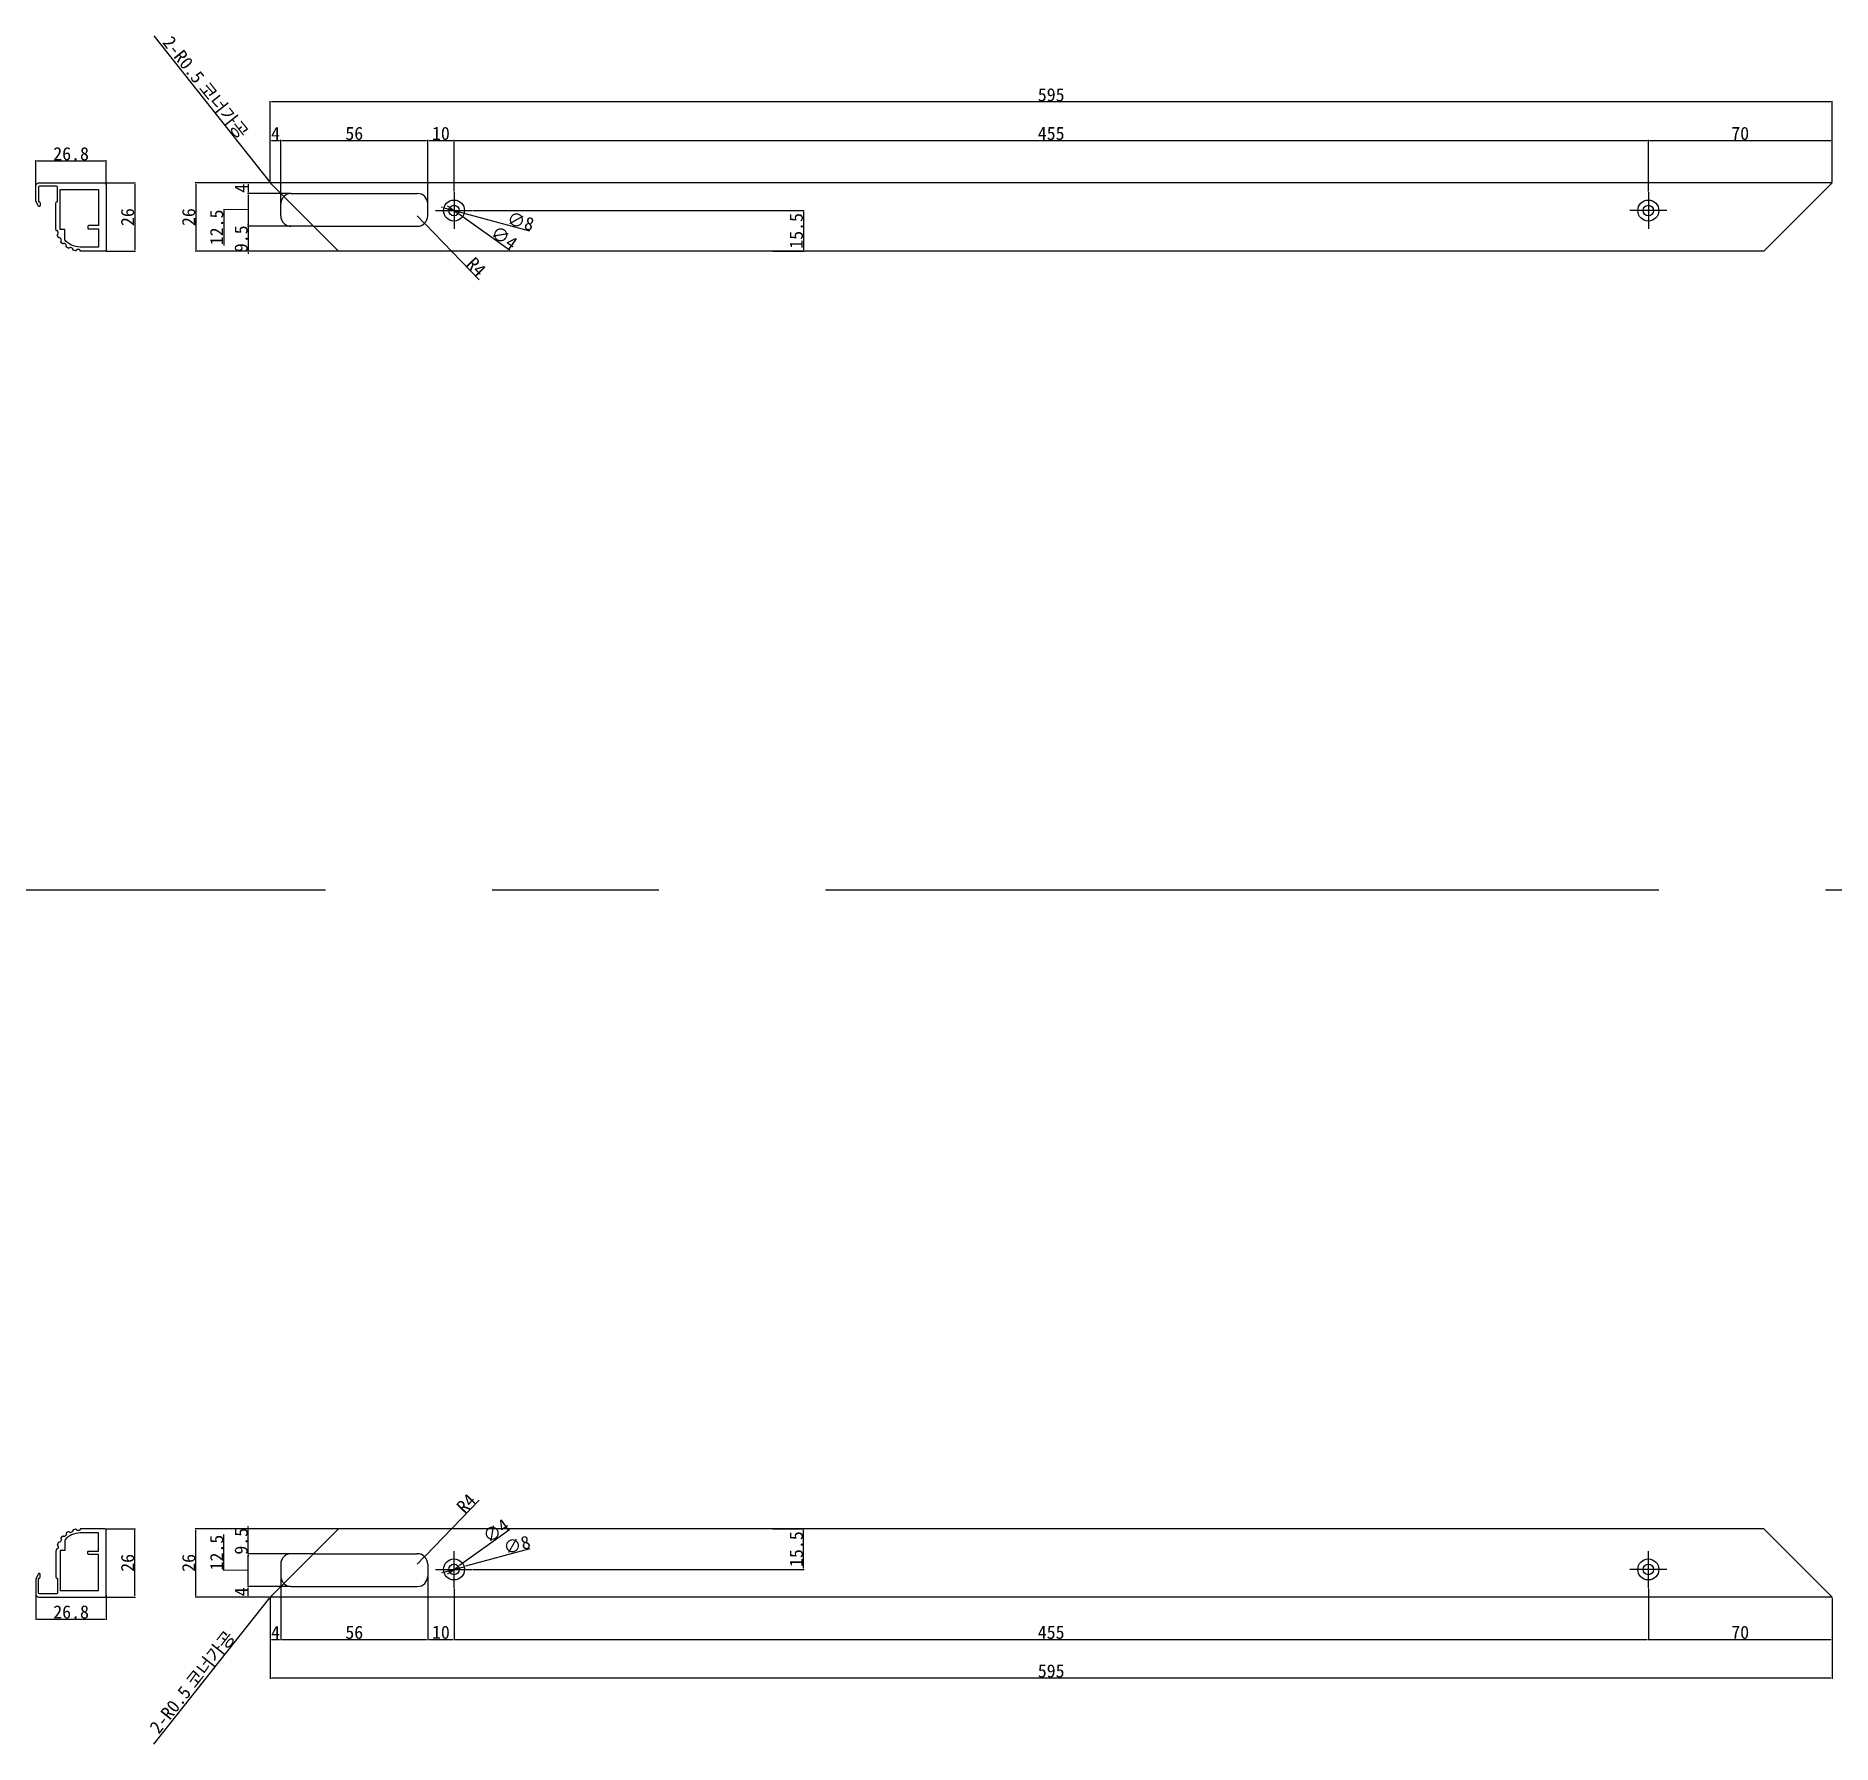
# Model space of a CAD drawing. Header units: millimetres. Extents: x -44117 to 256353, y -2095463 to 65325.
# Drawn here: x 21179 to 21864, y 44119 to 44770 of the extents above; entities that cross this region are included whole.
import ezdxf

# ---------------------------------------------------------------- set-up
doc = ezdxf.new("R2010")
doc.units = ezdxf.units.MM
doc.header["$LTSCALE"] = 10
doc.linetypes.add('CENTER', pattern=[50.8, 31.75, -6.35, 6.35, -6.35])
doc.linetypes.add('HIDDEN', pattern=[9.525, 6.35, -3.175])
doc.layers.add('cen', color=1, linetype='CENTER')
doc.layers.add('hid', color=8, linetype='HIDDEN')
doc.styles.add('고딕', font='')
doc.styles.get('고딕').set_extended_font_data('HYgtrE')
doc.dimstyles.new('hi01 a4 - 1scale', dxfattribs={"dimtxt": 5, "dimasz": 0.5, "dimexe": 0.3, "dimexo": 0.3, "dimgap": 0.2, "dimtad": 1, "dimdec": 1, "dimdsep": 46, "dimtxsty": 'Standard', "dimcen": 1, "dimclrd": 251, "dimclre": 251, "dimclrt": 3, "dimadec": 1, "dimazin": 2, "dimtfac": 1, "dimtdec": 1, "dimtix": 1, "dimtmove": 1, "dimatfit": 3, "dimfxl": 0, "dimarcsym": 0})

msp = doc.modelspace()

# ---------------------------------------------------------------- blocks, each defined once
blk = doc.blocks.new('*D1453')
at = {"color": 251, "lineweight": -2, "transparency": 16777216}
for p, q in [((21268.56, 44714.23), (21268.56, 44730.4)), ((21269.06, 44730.1), (21272.06, 44730.1)), ((21272.56, 44706.23), (21272.56, 44730.4))]:
    blk.add_line(p, q, dxfattribs=at)
at = {"color": 251, "transparency": 16777216}
for points in [[(21269.06, 44730.18), (21269.06, 44730.01), (21268.56, 44730.1)], [(21272.06, 44730.18), (21272.06, 44730.01), (21272.56, 44730.1)]]:
    blk.add_solid(points, dxfattribs=at)
at = {"layer": 'Defpoints', "color": 0, "transparency": 16777216}
for p in [(21272.56, 44730.1), (21268.56, 44713.93), (21272.56, 44705.93)]:
    blk.add_point(p, dxfattribs=at)
at = {"color": 3, "transparency": 16777216, "insert": (21270.56, 44732.8), "char_height": 5, "attachment_point": 5}
blk.add_mtext('4', dxfattribs=at)
blk = doc.blocks.new('*D1454')
at = {"color": 251, "lineweight": -2, "transparency": 16777216}
for p, q in [((21272.56, 44714.23), (21272.56, 44730.4)), ((21273.06, 44730.1), (21328.06, 44730.1)), ((21328.56, 44706.23), (21328.56, 44730.4))]:
    blk.add_line(p, q, dxfattribs=at)
at = {"color": 251, "transparency": 16777216}
for points in [[(21273.06, 44730.18), (21273.06, 44730.01), (21272.56, 44730.1)], [(21328.06, 44730.18), (21328.06, 44730.01), (21328.56, 44730.1)]]:
    blk.add_solid(points, dxfattribs=at)
at = {"layer": 'Defpoints', "color": 0, "transparency": 16777216}
for p in [(21328.56, 44730.1), (21272.56, 44713.93), (21328.56, 44705.93)]:
    blk.add_point(p, dxfattribs=at)
at = {"color": 3, "transparency": 16777216, "insert": (21300.56, 44732.8), "char_height": 5, "attachment_point": 5}
blk.add_mtext('56', dxfattribs=at)
blk = doc.blocks.new('*D1496')
at = {"color": 251, "lineweight": -2, "transparency": 16777216}
for p, q in [((21328.56, 44714.23), (21328.56, 44730.4)), ((21329.06, 44730.1), (21338.06, 44730.1)), ((21338.56, 44710.73), (21338.56, 44730.4))]:
    blk.add_line(p, q, dxfattribs=at)
at = {"color": 251, "transparency": 16777216}
for points in [[(21329.06, 44730.18), (21329.06, 44730.01), (21328.56, 44730.1)], [(21338.06, 44730.18), (21338.06, 44730.01), (21338.56, 44730.1)]]:
    blk.add_solid(points, dxfattribs=at)
at = {"layer": 'Defpoints', "color": 0, "transparency": 16777216}
for p in [(21338.56, 44730.1), (21328.56, 44713.93), (21338.56, 44710.43)]:
    blk.add_point(p, dxfattribs=at)
at = {"color": 3, "transparency": 16777216, "insert": (21333.56, 44732.8), "char_height": 5, "attachment_point": 5}
blk.add_mtext('10', dxfattribs=at)
blk = doc.blocks.new('*D1497')
at = {"color": 251, "lineweight": -2, "transparency": 16777216}
for p, q in [((21338.56, 44710.73), (21338.56, 44730.4)), ((21339.06, 44730.1), (21793.06, 44730.1)), ((21793.56, 44710.73), (21793.56, 44730.4))]:
    blk.add_line(p, q, dxfattribs=at)
at = {"color": 251, "transparency": 16777216}
for points in [[(21339.06, 44730.18), (21339.06, 44730.01), (21338.56, 44730.1)], [(21793.06, 44730.18), (21793.06, 44730.01), (21793.56, 44730.1)]]:
    blk.add_solid(points, dxfattribs=at)
at = {"layer": 'Defpoints', "color": 0, "transparency": 16777216}
for p in [(21793.56, 44730.1), (21338.56, 44710.43), (21793.56, 44710.43)]:
    blk.add_point(p, dxfattribs=at)
at = {"color": 3, "transparency": 16777216, "insert": (21566.06, 44732.8), "char_height": 5, "attachment_point": 5}
blk.add_mtext('455', dxfattribs=at)
blk = doc.blocks.new('*D1498')
at = {"color": 251, "lineweight": -2, "transparency": 16777216}
for p, q in [((21268.56, 44714.23), (21268.56, 44745.12)), ((21863.56, 44714.23), (21863.56, 44745.12)), ((21863.06, 44744.82), (21269.06, 44744.82))]:
    blk.add_line(p, q, dxfattribs=at)
at = {"color": 251, "transparency": 16777216}
for points in [[(21269.06, 44744.9), (21269.06, 44744.73), (21268.56, 44744.82)], [(21863.06, 44744.9), (21863.06, 44744.73), (21863.56, 44744.82)]]:
    blk.add_solid(points, dxfattribs=at)
at = {"layer": 'Defpoints', "color": 0, "transparency": 16777216}
for p in [(21268.56, 44744.82), (21268.56, 44713.93), (21863.56, 44713.93)]:
    blk.add_point(p, dxfattribs=at)
at = {"color": 3, "transparency": 16777216, "insert": (21566.06, 44747.52), "char_height": 5, "attachment_point": 5}
blk.add_mtext('595', dxfattribs=at)
blk = doc.blocks.new('*D1499')
at = {"color": 251, "lineweight": -2, "transparency": 16777216}
for p, q in [((21793.56, 44714.23), (21793.56, 44730.4)), ((21794.06, 44730.1), (21863.06, 44730.1)), ((21863.56, 44714.23), (21863.56, 44730.4))]:
    blk.add_line(p, q, dxfattribs=at)
at = {"color": 251, "transparency": 16777216}
for points in [[(21794.06, 44730.18), (21794.06, 44730.01), (21793.56, 44730.1)], [(21863.06, 44730.18), (21863.06, 44730.01), (21863.56, 44730.1)]]:
    blk.add_solid(points, dxfattribs=at)
at = {"layer": 'Defpoints', "color": 0, "transparency": 16777216}
for p in [(21863.56, 44730.1), (21793.56, 44713.93), (21863.56, 44713.93)]:
    blk.add_point(p, dxfattribs=at)
at = {"color": 3, "transparency": 16777216, "insert": (21828.56, 44732.8), "char_height": 5, "attachment_point": 5}
blk.add_mtext('70', dxfattribs=at)
blk = doc.blocks.new('*D1500')
at = {"color": 251, "lineweight": -2, "transparency": 16777216}
for p, q in [((21179.28, 44713.23), (21179.28, 44722.65)), ((21179.78, 44722.35), (21205.58, 44722.35)), ((21206.08, 44713.23), (21206.08, 44722.65))]:
    blk.add_line(p, q, dxfattribs=at)
at = {"color": 251, "transparency": 16777216}
for points in [[(21179.78, 44722.43), (21179.78, 44722.27), (21179.28, 44722.35)], [(21205.58, 44722.43), (21205.58, 44722.27), (21206.08, 44722.35)]]:
    blk.add_solid(points, dxfattribs=at)
at = {"layer": 'Defpoints', "color": 0, "transparency": 16777216}
for p in [(21206.08, 44722.35), (21179.28, 44712.93), (21206.08, 44712.93)]:
    blk.add_point(p, dxfattribs=at)
at = {"color": 3, "transparency": 16777216, "insert": (21192.68, 44725.05), "char_height": 5, "attachment_point": 5}
blk.add_mtext('26.8', dxfattribs=at)
blk = doc.blocks.new('*D1501')
at = {"color": 251, "lineweight": -2, "transparency": 16777216}
for p, q in [((21205.88, 44713.93), (21217.2, 44713.93)), ((21216.9, 44713.43), (21216.9, 44688.43)), ((21205.88, 44687.93), (21217.2, 44687.93))]:
    blk.add_line(p, q, dxfattribs=at)
at = {"color": 251, "transparency": 16777216}
for points in [[(21216.82, 44713.43), (21216.99, 44713.43), (21216.9, 44713.93)], [(21216.82, 44688.43), (21216.99, 44688.43), (21216.9, 44687.93)]]:
    blk.add_solid(points, dxfattribs=at)
at = {"layer": 'Defpoints', "color": 0, "transparency": 16777216}
for p in [(21205.58, 44713.93), (21205.58, 44687.93), (21216.9, 44687.93)]:
    blk.add_point(p, dxfattribs=at)
at = {"color": 3, "transparency": 16777216, "insert": (21214.2, 44700.93), "char_height": 5, "attachment_point": 5, "rotation": 90}
blk.add_mtext('26', dxfattribs=at)
blk = doc.blocks.new('*D1502')
at = {"color": 251, "lineweight": -2, "transparency": 16777216}
for p, q in [((21268.26, 44713.93), (21259.88, 44713.93)), ((21260.18, 44713.43), (21260.18, 44710.43)), ((21276.26, 44709.93), (21259.88, 44709.93))]:
    blk.add_line(p, q, dxfattribs=at)
at = {"color": 251, "transparency": 16777216}
for points in [[(21260.09, 44713.43), (21260.26, 44713.43), (21260.18, 44713.93)], [(21260.09, 44710.43), (21260.26, 44710.43), (21260.18, 44709.93)]]:
    blk.add_solid(points, dxfattribs=at)
at = {"layer": 'Defpoints', "color": 0, "transparency": 16777216}
for p in [(21268.56, 44713.93), (21260.18, 44709.93), (21276.56, 44709.93)]:
    blk.add_point(p, dxfattribs=at)
at = {"color": 3, "transparency": 16777216, "insert": (21257.48, 44711.93), "char_height": 5, "attachment_point": 5, "rotation": 90}
blk.add_mtext('4', dxfattribs=at)
blk = doc.blocks.new('*D1503')
at = {"color": 251, "lineweight": -2, "transparency": 16777216}
for p, q in [((21260.18, 44703.68), (21250.85, 44703.88)), ((21250.85, 44703.88), (21250.85, 44690.14)), ((21276.26, 44709.93), (21259.88, 44709.93)), ((21260.18, 44709.43), (21260.18, 44697.93)), ((21284.76, 44697.43), (21259.88, 44697.43))]:
    blk.add_line(p, q, dxfattribs=at)
at = {"color": 251, "transparency": 16777216}
for points in [[(21260.09, 44709.43), (21260.26, 44709.43), (21260.18, 44709.93)], [(21260.09, 44697.93), (21260.26, 44697.93), (21260.18, 44697.43)]]:
    blk.add_solid(points, dxfattribs=at)
at = {"layer": 'Defpoints', "color": 0, "transparency": 16777216}
for p in [(21276.56, 44709.93), (21260.18, 44697.43), (21285.06, 44697.43)]:
    blk.add_point(p, dxfattribs=at)
at = {"color": 3, "transparency": 16777216, "insert": (21248.15, 44697.01), "char_height": 5, "attachment_point": 5, "rotation": 90}
blk.add_mtext('12.5', dxfattribs=at)
blk = doc.blocks.new('*D1504')
at = {"color": 251, "lineweight": -2, "transparency": 16777216}
for p, q in [((21284.76, 44697.43), (21259.88, 44697.43)), ((21260.18, 44697.93), (21260.18, 44698.43)), ((21260.18, 44697.43), (21260.18, 44687.93)), ((21294.26, 44687.93), (21259.88, 44687.93)), ((21260.18, 44687.43), (21260.18, 44686.93))]:
    blk.add_line(p, q, dxfattribs=at)
at = {"color": 251, "transparency": 16777216}
for points in [[(21260.09, 44697.93), (21260.26, 44697.93), (21260.18, 44697.43)], [(21260.09, 44687.43), (21260.26, 44687.43), (21260.18, 44687.93)]]:
    blk.add_solid(points, dxfattribs=at)
at = {"layer": 'Defpoints', "color": 0, "transparency": 16777216}
for p in [(21285.06, 44697.43), (21260.18, 44687.93), (21294.56, 44687.93)]:
    blk.add_point(p, dxfattribs=at)
at = {"color": 3, "transparency": 16777216, "insert": (21257.48, 44692.68), "char_height": 5, "attachment_point": 5, "rotation": 90}
blk.add_mtext('9.5', dxfattribs=at)
blk = doc.blocks.new('*D1505')
at = {"color": 251, "lineweight": -2, "transparency": 16777216}
for p, q in [((21268.26, 44713.93), (21239.89, 44713.93)), ((21240.19, 44713.43), (21240.19, 44688.43)), ((21294.26, 44687.93), (21239.89, 44687.93))]:
    blk.add_line(p, q, dxfattribs=at)
at = {"color": 251, "transparency": 16777216}
for points in [[(21240.11, 44713.43), (21240.28, 44713.43), (21240.19, 44713.93)], [(21240.11, 44688.43), (21240.28, 44688.43), (21240.19, 44687.93)]]:
    blk.add_solid(points, dxfattribs=at)
at = {"layer": 'Defpoints', "color": 0, "transparency": 16777216}
for p in [(21268.56, 44713.93), (21240.19, 44687.93), (21294.56, 44687.93)]:
    blk.add_point(p, dxfattribs=at)
at = {"color": 3, "transparency": 16777216, "insert": (21237.49, 44700.93), "char_height": 5, "attachment_point": 5, "rotation": 90}
blk.add_mtext('26', dxfattribs=at)
blk = doc.blocks.new('*D1506')
at = {"color": 251, "lineweight": -2, "transparency": 16777216}
for p, q in [((21324.56, 44701.43), (21327.34, 44698.55)), ((21348.15, 44676.98), (21327.68, 44698.19))]:
    blk.add_line(p, q, dxfattribs=at)
at = {"color": 251, "transparency": 16777216}
blk.add_solid([(21327.74, 44698.25), (21327.62, 44698.13), (21327.34, 44698.55)], dxfattribs=at)
at = {"layer": 'Defpoints', "color": 0, "transparency": 16777216}
for p in [(21324.56, 44701.43), (21327.34, 44698.55)]:
    blk.add_point(p, dxfattribs=at)
at = {"color": 3, "transparency": 16777216, "insert": (21347.06, 44682), "char_height": 5, "attachment_point": 5, "rotation": 313.98448}
blk.add_mtext('R4', dxfattribs=at)
blk = doc.blocks.new('*D1507')
at = {"color": 251, "lineweight": -2, "transparency": 16777216}
for p, q in [((21334.22, 44704.61), (21333.74, 44704.74)), ((21334.7, 44704.48), (21342.42, 44702.37)), ((21367.43, 44695.54), (21342.9, 44702.24))]:
    blk.add_line(p, q, dxfattribs=at)
at = {"color": 251, "transparency": 16777216}
for points in [[(21334.24, 44704.69), (21334.2, 44704.53), (21334.7, 44704.48)], [(21342.92, 44702.32), (21342.88, 44702.16), (21342.42, 44702.37)]]:
    blk.add_solid(points, dxfattribs=at)
at = {"layer": 'Defpoints', "color": 0, "transparency": 16777216}
for p in [(21334.7, 44704.48), (21342.42, 44702.37)]:
    blk.add_point(p, dxfattribs=at)
at = {"color": 3, "transparency": 16777216, "insert": (21363.93, 44699.3), "char_height": 5, "attachment_point": 5, "rotation": 344.72026}
blk.add_mtext('∅8', dxfattribs=at)
blk = doc.blocks.new('*D1508')
at = {"color": 251, "lineweight": -2, "transparency": 16777216}
for p, q in [((21336.52, 44704.88), (21336.12, 44705.17)), ((21336.93, 44704.59), (21340.19, 44702.27)), ((21359.66, 44688.39), (21340.59, 44701.98))]:
    blk.add_line(p, q, dxfattribs=at)
at = {"color": 251, "transparency": 16777216}
for points in [[(21336.57, 44704.94), (21336.47, 44704.81), (21336.93, 44704.59)], [(21340.64, 44702.04), (21340.55, 44701.91), (21340.19, 44702.27)]]:
    blk.add_solid(points, dxfattribs=at)
at = {"layer": 'Defpoints', "color": 0, "transparency": 16777216}
for p in [(21336.93, 44704.59), (21340.19, 44702.27)]:
    blk.add_point(p, dxfattribs=at)
at = {"color": 3, "transparency": 16777216, "insert": (21357.67, 44693.12), "char_height": 5, "attachment_point": 5, "rotation": 324.5302}
blk.add_mtext('∅4', dxfattribs=at)
blk = doc.blocks.new('*D1509')
at = {"color": 251, "lineweight": -2, "transparency": 16777216}
for p, q in [((21345.86, 44703.43), (21471.98, 44703.43)), ((21471.68, 44702.93), (21471.68, 44688.43)), ((21460.05, 44687.93), (21471.98, 44687.93))]:
    blk.add_line(p, q, dxfattribs=at)
at = {"color": 251, "transparency": 16777216}
for points in [[(21471.6, 44702.93), (21471.77, 44702.93), (21471.68, 44703.43)], [(21471.6, 44688.43), (21471.77, 44688.43), (21471.68, 44687.93)]]:
    blk.add_solid(points, dxfattribs=at)
at = {"layer": 'Defpoints', "color": 0, "transparency": 16777216}
for p in [(21345.56, 44703.43), (21459.75, 44687.93), (21471.68, 44687.93)]:
    blk.add_point(p, dxfattribs=at)
at = {"color": 3, "transparency": 16777216, "insert": (21468.98, 44695.68), "char_height": 5, "attachment_point": 5, "rotation": 90}
blk.add_mtext('15.5', dxfattribs=at)
blk = doc.blocks.new('*D1455')
at = {"color": 251, "lineweight": -2, "transparency": 16777216}
for p, q in [((21224.24, 44769.96), (21268.44, 44714.21)), ((21269.06, 44713.43), (21268.75, 44713.82))]:
    blk.add_line(p, q, dxfattribs=at)
at = {"color": 251, "transparency": 16777216}
blk.add_solid([(21268.5, 44714.26), (21268.37, 44714.16), (21268.75, 44713.82)], dxfattribs=at)
at = {"layer": 'Defpoints', "color": 0, "transparency": 16777216}
for p in [(21268.75, 44713.82), (21269.06, 44713.43)]:
    blk.add_point(p, dxfattribs=at)
at = {"color": 3, "transparency": 16777216, "insert": (21243.71, 44750.21), "char_height": 5, "attachment_point": 5, "rotation": 308.40758}
blk.add_mtext('2-R0.5{\\f굴림|b0|i0|c129|p50; 코너가공}', dxfattribs=at)
blk = doc.blocks.new('*D1456')
at = {"color": 251, "lineweight": -2, "transparency": 16777216}
for p, q in [((21272.56, 44182.93), (21272.56, 44158.76)), ((21268.56, 44174.93), (21268.56, 44158.76)), ((21269.06, 44159.06), (21272.06, 44159.06))]:
    blk.add_line(p, q, dxfattribs=at)
at = {"color": 251, "transparency": 16777216}
for points in [[(21269.06, 44159.15), (21269.06, 44158.98), (21268.56, 44159.06)], [(21272.06, 44159.15), (21272.06, 44158.98), (21272.56, 44159.06)]]:
    blk.add_solid(points, dxfattribs=at)
at = {"layer": 'Defpoints', "color": 0, "transparency": 16777216}
for p in [(21272.56, 44183.23), (21268.56, 44175.23), (21272.56, 44159.06)]:
    blk.add_point(p, dxfattribs=at)
at = {"color": 3, "transparency": 16777216, "insert": (21270.56, 44161.76), "char_height": 5, "attachment_point": 5}
blk.add_mtext('4', dxfattribs=at)
blk = doc.blocks.new('*D1457')
at = {"color": 251, "lineweight": -2, "transparency": 16777216}
for p, q in [((21328.56, 44182.93), (21328.56, 44158.76)), ((21272.56, 44174.93), (21272.56, 44158.76)), ((21273.06, 44159.06), (21328.06, 44159.06))]:
    blk.add_line(p, q, dxfattribs=at)
at = {"color": 251, "transparency": 16777216}
for points in [[(21273.06, 44159.15), (21273.06, 44158.98), (21272.56, 44159.06)], [(21328.06, 44159.15), (21328.06, 44158.98), (21328.56, 44159.06)]]:
    blk.add_solid(points, dxfattribs=at)
at = {"layer": 'Defpoints', "color": 0, "transparency": 16777216}
for p in [(21328.56, 44183.23), (21272.56, 44175.23), (21328.56, 44159.06)]:
    blk.add_point(p, dxfattribs=at)
at = {"color": 3, "transparency": 16777216, "insert": (21300.56, 44161.76), "char_height": 5, "attachment_point": 5}
blk.add_mtext('56', dxfattribs=at)
blk = doc.blocks.new('*D1510')
at = {"color": 251, "lineweight": -2, "transparency": 16777216}
for p, q in [((21338.56, 44178.43), (21338.56, 44158.76)), ((21328.56, 44174.93), (21328.56, 44158.76)), ((21329.06, 44159.06), (21338.06, 44159.06))]:
    blk.add_line(p, q, dxfattribs=at)
at = {"color": 251, "transparency": 16777216}
for points in [[(21329.06, 44159.15), (21329.06, 44158.98), (21328.56, 44159.06)], [(21338.06, 44159.15), (21338.06, 44158.98), (21338.56, 44159.06)]]:
    blk.add_solid(points, dxfattribs=at)
at = {"layer": 'Defpoints', "color": 0, "transparency": 16777216}
for p in [(21338.56, 44178.73), (21328.56, 44175.23), (21338.56, 44159.06)]:
    blk.add_point(p, dxfattribs=at)
at = {"color": 3, "transparency": 16777216, "insert": (21333.56, 44161.76), "char_height": 5, "attachment_point": 5}
blk.add_mtext('10', dxfattribs=at)
blk = doc.blocks.new('*D1511')
at = {"color": 251, "lineweight": -2, "transparency": 16777216}
for p, q in [((21338.56, 44178.43), (21338.56, 44158.76)), ((21793.56, 44178.43), (21793.56, 44158.76)), ((21339.06, 44159.06), (21793.06, 44159.06))]:
    blk.add_line(p, q, dxfattribs=at)
at = {"color": 251, "transparency": 16777216}
for points in [[(21339.06, 44159.15), (21339.06, 44158.98), (21338.56, 44159.06)], [(21793.06, 44159.15), (21793.06, 44158.98), (21793.56, 44159.06)]]:
    blk.add_solid(points, dxfattribs=at)
at = {"layer": 'Defpoints', "color": 0, "transparency": 16777216}
for p in [(21338.56, 44178.73), (21793.56, 44178.73), (21793.56, 44159.06)]:
    blk.add_point(p, dxfattribs=at)
at = {"color": 3, "transparency": 16777216, "insert": (21566.06, 44161.76), "char_height": 5, "attachment_point": 5}
blk.add_mtext('455', dxfattribs=at)
blk = doc.blocks.new('*D1512')
at = {"color": 251, "lineweight": -2, "transparency": 16777216}
for p, q in [((21268.56, 44174.93), (21268.56, 44144.04)), ((21863.56, 44174.93), (21863.56, 44144.04)), ((21863.06, 44144.34), (21269.06, 44144.34))]:
    blk.add_line(p, q, dxfattribs=at)
at = {"color": 251, "transparency": 16777216}
for points in [[(21269.06, 44144.43), (21269.06, 44144.26), (21268.56, 44144.34)], [(21863.06, 44144.43), (21863.06, 44144.26), (21863.56, 44144.34)]]:
    blk.add_solid(points, dxfattribs=at)
at = {"layer": 'Defpoints', "color": 0, "transparency": 16777216}
for p in [(21268.56, 44175.23), (21863.56, 44175.23), (21268.56, 44144.34)]:
    blk.add_point(p, dxfattribs=at)
at = {"color": 3, "transparency": 16777216, "insert": (21566.06, 44147.04), "char_height": 5, "attachment_point": 5}
blk.add_mtext('595', dxfattribs=at)
blk = doc.blocks.new('*D1513')
at = {"color": 251, "lineweight": -2, "transparency": 16777216}
for p, q in [((21793.56, 44174.93), (21793.56, 44158.76)), ((21863.56, 44174.93), (21863.56, 44158.76)), ((21794.06, 44159.06), (21863.06, 44159.06))]:
    blk.add_line(p, q, dxfattribs=at)
at = {"color": 251, "transparency": 16777216}
for points in [[(21794.06, 44159.15), (21794.06, 44158.98), (21793.56, 44159.06)], [(21863.06, 44159.15), (21863.06, 44158.98), (21863.56, 44159.06)]]:
    blk.add_solid(points, dxfattribs=at)
at = {"layer": 'Defpoints', "color": 0, "transparency": 16777216}
for p in [(21793.56, 44175.23), (21863.56, 44175.23), (21863.56, 44159.06)]:
    blk.add_point(p, dxfattribs=at)
at = {"color": 3, "transparency": 16777216, "insert": (21828.56, 44161.76), "char_height": 5, "attachment_point": 5}
blk.add_mtext('70', dxfattribs=at)
blk = doc.blocks.new('*D1514')
at = {"color": 251, "lineweight": -2, "transparency": 16777216}
for p, q in [((21179.28, 44175.93), (21179.28, 44166.51)), ((21206.08, 44175.93), (21206.08, 44166.51)), ((21179.78, 44166.81), (21205.58, 44166.81))]:
    blk.add_line(p, q, dxfattribs=at)
at = {"color": 251, "transparency": 16777216}
for points in [[(21179.78, 44166.9), (21179.78, 44166.73), (21179.28, 44166.81)], [(21205.58, 44166.9), (21205.58, 44166.73), (21206.08, 44166.81)]]:
    blk.add_solid(points, dxfattribs=at)
at = {"layer": 'Defpoints', "color": 0, "transparency": 16777216}
for p in [(21179.28, 44176.23), (21206.08, 44176.23), (21206.08, 44166.81)]:
    blk.add_point(p, dxfattribs=at)
at = {"color": 3, "transparency": 16777216, "insert": (21192.68, 44169.51), "char_height": 5, "attachment_point": 5}
blk.add_mtext('26.8', dxfattribs=at)
blk = doc.blocks.new('*D1515')
at = {"color": 251, "lineweight": -2, "transparency": 16777216}
for p, q in [((21205.88, 44201.23), (21217.2, 44201.23)), ((21216.9, 44175.73), (21216.9, 44200.73)), ((21205.88, 44175.23), (21217.2, 44175.23))]:
    blk.add_line(p, q, dxfattribs=at)
at = {"color": 251, "transparency": 16777216}
for points in [[(21216.82, 44200.73), (21216.99, 44200.73), (21216.9, 44201.23)], [(21216.82, 44175.73), (21216.99, 44175.73), (21216.9, 44175.23)]]:
    blk.add_solid(points, dxfattribs=at)
at = {"layer": 'Defpoints', "color": 0, "transparency": 16777216}
for p in [(21205.58, 44201.23), (21216.9, 44201.23), (21205.58, 44175.23)]:
    blk.add_point(p, dxfattribs=at)
at = {"color": 3, "transparency": 16777216, "insert": (21214.2, 44188.23), "char_height": 5, "attachment_point": 5, "rotation": 90}
blk.add_mtext('26', dxfattribs=at)
blk = doc.blocks.new('*D1516')
at = {"color": 251, "lineweight": -2, "transparency": 16777216}
for p, q in [((21276.26, 44179.23), (21259.88, 44179.23)), ((21260.18, 44175.73), (21260.18, 44178.73)), ((21268.26, 44175.23), (21259.88, 44175.23))]:
    blk.add_line(p, q, dxfattribs=at)
at = {"color": 251, "transparency": 16777216}
for points in [[(21260.09, 44178.73), (21260.26, 44178.73), (21260.18, 44179.23)], [(21260.09, 44175.73), (21260.26, 44175.73), (21260.18, 44175.23)]]:
    blk.add_solid(points, dxfattribs=at)
at = {"layer": 'Defpoints', "color": 0, "transparency": 16777216}
for p in [(21260.18, 44179.23), (21276.56, 44179.23), (21268.56, 44175.23)]:
    blk.add_point(p, dxfattribs=at)
at = {"color": 3, "transparency": 16777216, "insert": (21257.48, 44177.23), "char_height": 5, "attachment_point": 5, "rotation": 90}
blk.add_mtext('4', dxfattribs=at)
blk = doc.blocks.new('*D1517')
at = {"color": 251, "lineweight": -2, "transparency": 16777216}
for p, q in [((21250.85, 44185.28), (21250.85, 44199.02)), ((21284.76, 44191.73), (21259.88, 44191.73)), ((21260.18, 44179.73), (21260.18, 44191.23)), ((21260.18, 44185.48), (21250.85, 44185.28)), ((21276.26, 44179.23), (21259.88, 44179.23))]:
    blk.add_line(p, q, dxfattribs=at)
at = {"color": 251, "transparency": 16777216}
for points in [[(21260.09, 44191.23), (21260.26, 44191.23), (21260.18, 44191.73)], [(21260.09, 44179.73), (21260.26, 44179.73), (21260.18, 44179.23)]]:
    blk.add_solid(points, dxfattribs=at)
at = {"layer": 'Defpoints', "color": 0, "transparency": 16777216}
for p in [(21260.18, 44191.73), (21285.06, 44191.73), (21276.56, 44179.23)]:
    blk.add_point(p, dxfattribs=at)
at = {"color": 3, "transparency": 16777216, "insert": (21248.15, 44192.15), "char_height": 5, "attachment_point": 5, "rotation": 90}
blk.add_mtext('12.5', dxfattribs=at)
blk = doc.blocks.new('*D1518')
at = {"color": 251, "lineweight": -2, "transparency": 16777216}
for p, q in [((21294.26, 44201.23), (21259.88, 44201.23)), ((21260.18, 44201.73), (21260.18, 44202.23)), ((21260.18, 44191.73), (21260.18, 44201.23)), ((21284.76, 44191.73), (21259.88, 44191.73)), ((21260.18, 44191.23), (21260.18, 44190.73))]:
    blk.add_line(p, q, dxfattribs=at)
at = {"color": 251, "transparency": 16777216}
for points in [[(21260.09, 44201.73), (21260.26, 44201.73), (21260.18, 44201.23)], [(21260.09, 44191.23), (21260.26, 44191.23), (21260.18, 44191.73)]]:
    blk.add_solid(points, dxfattribs=at)
at = {"layer": 'Defpoints', "color": 0, "transparency": 16777216}
for p in [(21260.18, 44201.23), (21294.56, 44201.23), (21285.06, 44191.73)]:
    blk.add_point(p, dxfattribs=at)
at = {"color": 3, "transparency": 16777216, "insert": (21257.48, 44196.48), "char_height": 5, "attachment_point": 5, "rotation": 90}
blk.add_mtext('9.5', dxfattribs=at)
blk = doc.blocks.new('*D1519')
at = {"color": 251, "lineweight": -2, "transparency": 16777216}
for p, q in [((21294.26, 44201.23), (21239.89, 44201.23)), ((21240.19, 44175.73), (21240.19, 44200.73)), ((21268.26, 44175.23), (21239.89, 44175.23))]:
    blk.add_line(p, q, dxfattribs=at)
at = {"color": 251, "transparency": 16777216}
for points in [[(21240.11, 44200.73), (21240.28, 44200.73), (21240.19, 44201.23)], [(21240.11, 44175.73), (21240.28, 44175.73), (21240.19, 44175.23)]]:
    blk.add_solid(points, dxfattribs=at)
at = {"layer": 'Defpoints', "color": 0, "transparency": 16777216}
for p in [(21240.19, 44201.23), (21294.56, 44201.23), (21268.56, 44175.23)]:
    blk.add_point(p, dxfattribs=at)
at = {"color": 3, "transparency": 16777216, "insert": (21237.49, 44188.23), "char_height": 5, "attachment_point": 5, "rotation": 90}
blk.add_mtext('26', dxfattribs=at)
blk = doc.blocks.new('*D1520')
at = {"color": 251, "lineweight": -2, "transparency": 16777216}
for p, q in [((21348.15, 44212.18), (21327.68, 44190.97)), ((21324.56, 44187.73), (21327.34, 44190.61))]:
    blk.add_line(p, q, dxfattribs=at)
at = {"color": 251, "transparency": 16777216}
blk.add_solid([(21327.62, 44191.03), (21327.74, 44190.91), (21327.34, 44190.61)], dxfattribs=at)
at = {"layer": 'Defpoints', "color": 0, "transparency": 16777216}
for p in [(21324.56, 44187.73), (21327.34, 44190.61)]:
    blk.add_point(p, dxfattribs=at)
at = {"color": 3, "transparency": 16777216, "insert": (21343.17, 44210.91), "char_height": 5, "attachment_point": 5, "rotation": 46.01552}
blk.add_mtext('R4', dxfattribs=at)
blk = doc.blocks.new('*D1521')
at = {"color": 251, "lineweight": -2, "transparency": 16777216}
for p, q in [((21367.43, 44193.62), (21342.9, 44186.92)), ((21334.22, 44184.55), (21333.74, 44184.42)), ((21334.7, 44184.68), (21342.42, 44186.79))]:
    blk.add_line(p, q, dxfattribs=at)
at = {"color": 251, "transparency": 16777216}
for points in [[(21334.2, 44184.63), (21334.24, 44184.47), (21334.7, 44184.68)], [(21342.88, 44187), (21342.92, 44186.84), (21342.42, 44186.79)]]:
    blk.add_solid(points, dxfattribs=at)
at = {"layer": 'Defpoints', "color": 0, "transparency": 16777216}
for p in [(21334.7, 44184.68), (21342.42, 44186.79)]:
    blk.add_point(p, dxfattribs=at)
at = {"color": 3, "transparency": 16777216, "insert": (21362.5, 44195.08), "char_height": 5, "attachment_point": 5, "rotation": 15.27974}
blk.add_mtext('∅8', dxfattribs=at)
blk = doc.blocks.new('*D1522')
at = {"color": 251, "lineweight": -2, "transparency": 16777216}
for p, q in [((21359.66, 44200.77), (21340.59, 44187.19)), ((21336.52, 44184.28), (21336.12, 44183.99)), ((21336.93, 44184.57), (21340.19, 44186.9))]:
    blk.add_line(p, q, dxfattribs=at)
at = {"color": 251, "transparency": 16777216}
for points in [[(21336.47, 44184.35), (21336.57, 44184.22), (21336.93, 44184.57)], [(21340.55, 44187.25), (21340.64, 44187.12), (21340.19, 44186.9)]]:
    blk.add_solid(points, dxfattribs=at)
at = {"layer": 'Defpoints', "color": 0, "transparency": 16777216}
for p in [(21336.93, 44184.57), (21340.19, 44186.9)]:
    blk.add_point(p, dxfattribs=at)
at = {"color": 3, "transparency": 16777216, "insert": (21354.54, 44200.44), "char_height": 5, "attachment_point": 5, "rotation": 35.4698}
blk.add_mtext('∅4', dxfattribs=at)
blk = doc.blocks.new('*D1523')
at = {"color": 251, "lineweight": -2, "transparency": 16777216}
for p, q in [((21460.05, 44201.23), (21471.98, 44201.23)), ((21471.68, 44186.23), (21471.68, 44200.73)), ((21345.86, 44185.73), (21471.98, 44185.73))]:
    blk.add_line(p, q, dxfattribs=at)
at = {"color": 251, "transparency": 16777216}
for points in [[(21471.6, 44200.73), (21471.77, 44200.73), (21471.68, 44201.23)], [(21471.6, 44186.23), (21471.77, 44186.23), (21471.68, 44185.73)]]:
    blk.add_solid(points, dxfattribs=at)
at = {"layer": 'Defpoints', "color": 0, "transparency": 16777216}
for p in [(21459.75, 44201.23), (21471.68, 44201.23), (21345.56, 44185.73)]:
    blk.add_point(p, dxfattribs=at)
at = {"color": 3, "transparency": 16777216, "insert": (21468.98, 44193.48), "char_height": 5, "attachment_point": 5, "rotation": 90}
blk.add_mtext('15.5', dxfattribs=at)
blk = doc.blocks.new('*D1458')
at = {"color": 251, "lineweight": -2, "transparency": 16777216}
for p, q in [((21224.24, 44119.2), (21268.44, 44174.95)), ((21269.06, 44175.73), (21268.75, 44175.34))]:
    blk.add_line(p, q, dxfattribs=at)
blk.add_arc((21269.06, 44175.73), 0.5, 214.37747, 265.96989, dxfattribs=at)
at = {"color": 251, "transparency": 16777216}
blk.add_solid([(21268.37, 44175), (21268.5, 44174.9), (21268.75, 44175.34)], dxfattribs=at)
at = {"layer": 'Defpoints', "color": 0, "transparency": 16777216}
for p in [(21268.75, 44175.34), (21269.06, 44175.73)]:
    blk.add_point(p, dxfattribs=at)
at = {"color": 3, "transparency": 16777216, "insert": (21239.03, 44142.67), "char_height": 5, "attachment_point": 5, "rotation": 51.59242}
blk.add_mtext('2-R0.5{\\f굴림|b0|i0|c129|p50; 코너가공}', dxfattribs=at)
blk = doc.blocks.new('A$C2EC13F1B')
at = {"color": 7}
for p, q in [((-3.67, -0.83), (-1.17, 4.17)), ((-1.17, 4.17), (1.33, -0.83))]:
    blk.add_line(p, q, dxfattribs=at)
blk.add_lwpolyline([(-3.67, -0.83), (1.33, -0.83)], dxfattribs=at)
blk = doc.blocks.new('a4 1scale')
at = {"color": 8}
for p, q in [((-15144.83, -4477.045), (-14867.83, -4477.045)), ((-15097.659, -4499.609), (-15097.659, -4477.045)), ((-15057.669, -4499.619), (-15057.669, -4477.056)), ((-15019.679, -4499.619), (-15019.679, -4477.056)), ((-14981.69, -4499.619), (-14981.69, -4477.056)), ((-14943.7, -4499.619), (-14943.7, -4477.056)), ((-14905.71, -4499.619), (-14905.71, -4477.056)), ((-15028.055, -4478.056), (-15028.055, -4498.619)), ((-14980.897, -4480.626), (-14944.7, -4480.626)), ((-14975.069, -4480.626), (-14975.069, -4498.619)), ((-14952.076, -4480.626), (-14952.076, -4498.619)), ((-14942.907, -4480.626), (-14906.71, -4480.626)), ((-15056.67, -4483.197), (-15020.679, -4483.197)), ((-15018.681, -4483.197), (-14982.69, -4483.197)), ((-14980.897, -4486.626), (-14944.7, -4486.626)), ((-14942.907, -4486.626), (-14906.71, -4486.626)), ((-15096.659, -4488.327), (-15058.666, -4488.337)), ((-15056.672, -4488.337), (-15020.679, -4488.337)), ((-15018.682, -4488.337), (-14982.69, -4488.337)), ((-14980.897, -4492.626), (-14944.7, -4492.626)), ((-14942.907, -4492.626), (-14906.71, -4492.626)), ((-15141.534, -4492.951), (-15101.877, -4492.951)), ((-15056.673, -4493.478), (-15020.679, -4493.478)), ((-15018.683, -4493.478), (-14982.69, -4493.478))]:
    blk.add_line(p, q, dxfattribs=at)
for points in [[(-15154.83, -4509.609), (-14857.83, -4509.609), (-14857.83, -4299.609), (-15154.83, -4299.609)], [(-15144.83, -4499.609), (-14867.83, -4499.609), (-14867.83, -4309.609), (-15144.83, -4309.609)]]:
    blk.add_lwpolyline(points, close=True)
for points in [[(-15143.825, -4478.045), (-15098.659, -4478.045), (-15098.659, -4498.609), (-15143.83, -4498.609)], [(-15058.669, -4478.056), (-15096.659, -4478.045), (-15096.659, -4498.609), (-15058.664, -4498.619)], [(-15056.669, -4478.056), (-15020.679, -4478.056), (-15020.679, -4498.619), (-15056.674, -4498.619)], [(-15018.679, -4478.056), (-14982.69, -4478.056), (-14982.69, -4498.619), (-15018.685, -4498.619)]]:
    blk.add_lwpolyline(points, close=True, dxfattribs=at)
for points in [[(-14944.7, -4480.626), (-14944.7, -4498.619), (-14980.901, -4498.619), (-14980.897, -4480.626)], [(-14906.71, -4480.626), (-14906.71, -4498.619), (-14942.912, -4498.619), (-14942.907, -4480.626)]]:
    blk.add_lwpolyline(points, dxfattribs=at)
at = {"color": 8, "xscale": 0.7469071166727064, "yscale": 0.7469071166727064, "zscale": 0.7469071166727064}
for p in [(-14977.064, -4485.3), (-14977.064, -4491.3), (-14977.064, -4497.293)]:
    blk.add_blockref('A$C2EC13F1B', p, dxfattribs=at)
at = {"color": 8, "style": '고딕'}
for s, insert, char_height, width, attachment_point in [('{\\fMalgun Gothic|b0|i0|c129|p50;PROJECT}', (-15095.447, -4478.743), 1.60035, 37.48014, 1), ('{\\fMalgun Gothic|b0|i0|c129|p50;설 계}', (-15055.653, -4478.552), 1.40031, 21.65126, 1), ('{\\fGulim|b0|i0|c129|p50;일자}', (-15027.198, -4478.568), 1.4, 24.78235, 1), ('{\\fMalgun Gothic|b0|i0|c129|p50;재 질}', (-15017.663, -4478.552), 1.40031, 21.65126, 1), ('{\\fMalgun Gothic|b0|i0|c129|p50;수정사항}', (-14980.667, -4478.552), 1.40031, 21.65126, 1), ('{\\fMalgun Gothic|b0|i0|c129|p50;도면 no.}', (-14941.627, -4478.552), 1.40031, 21.65126, 1), ('{\\fMalgun Gothic|b0|i0|c129|p50;Note.}', (-14903.637, -4478.552), 1.40031, 21.65126, 1), ('{\\fMalgun Gothic|b0|i0|c129|p50;내용}', (-14974.489, -4481.066), 0.96, 25.98151, 1), ('{\\fMalgun Gothic|b0|i0|c129|p50;일자}', (-14951.495, -4481.066), 0.96, 25.98151, 1), ('{\\fMalgun Gothic|b0|i0|c129|p50;no.}', (-14980.316, -4481.066), 0.96, 25.98151, 1), ('{\\fGulim|b0|i0|c129|p50;완\\fMalgun Gothic|b0|i0|c129|p50;제품}', (-14941.661, -4481.321), 1.40031, 21.65126, 1), ('{\\fMalgun Gothic|b0|i0|c129|p50;검 토}', (-15055.653, -4483.818), 1.40031, 21.65126, 1), ('{\\fMalgun Gothic|b0|i0|c129|p50;수 량}', (-15017.663, -4483.818), 1.40031, 21.65126, 1), ('{\\fMalgun Gothic|b0|i0|c129|p50;반제품}', (-14941.661, -4487.321), 1.40031, 21.65126, 1), ('{\\fMalgun Gothic|b0|i0|c129|p50;도면명}', (-15095.892, -4489.068), 1.60035, 37.48014, 1), ('{\\fMalgun Gothic|b0|i0|c129|p50;승 인}', (-15055.653, -4489.023), 1.40031, 21.65126, 1), ('{\\fMalgun Gothic|b0|i0|c129|p50;마 감}', (-15017.663, -4489.023), 1.40031, 21.65126, 1), ('{\\fMalgun Gothic|b0|i0|c129|p50;Page}', (-14941.661, -4493.321), 1.40031, 21.65126, 1), ('{\\fMalgun Gothic|b0|i0|c129|p50;척 도 }', (-15055.653, -4494.024), 1.40031, 21.65126, 1), ('{\\fGulim|b0|i0|c129|p50;단 위}', (-15034.682, -4494.091), 1.40031, 21.65126, 1), ('{\\fMalgun Gothic|b0|i0|c129|p50;규 격 }', (-15017.663, -4494.024), 1.40031, 21.65126, 1), ('mm', (-15024.452, -4496.127), 1.7004, 15.25155, 5), ('{\\C8;P-01-01}', (-15144.373, -4500.781), 1.8004, 27.00594, 1), ('{\\C8;A4 ( 297 X 210 )}', (-14868.396, -4500.781), 1.8004, 27.00594, 3)]:
    blk.add_mtext(s, dxfattribs=dict(at, insert=insert, char_height=char_height, width=width, attachment_point=attachment_point))

# ---------------------------------------------------------------- dimensions: what is measured, and where the dimension line sits
for center, mpoint, picture, middle in [((21269.05851, 44713.42623), (21268.74788, 44713.81804), '*D1455', (21241.37068, 44748.35009)), ((21269.05851, 44175.73494), (21268.74788, 44175.34314), '*D1458', (21241.37068, 44140.81109))]:
    dim = msp.add_radius_dim(center=center, mpoint=mpoint, text='2-<>{\\f굴림|b0|i0|c129|p50; 코너가공}', dimstyle='hi01 a4 - 1scale', override={"dimtxsty": 'Standard'})
    dim.commit()
    dim.dimension.update_dxf_attribs({"geometry": picture, "text_midpoint": middle, "dimtype": 164})
for base, p1, p2, picture, middle in [((21268.55851, 44744.8179), (21863.55851, 44713.92623), (21268.55851, 44713.92623), '*D1498', (21566.05851, 44747.5179)), ((21793.55851, 44730.09698), (21338.55851, 44710.42623), (21793.55851, 44710.42623), '*D1497', (21566.05851, 44732.79698)), ((21863.55851, 44730.09698), (21793.55851, 44713.92623), (21863.55851, 44713.92623), '*D1499', (21828.55851, 44732.79698)), ((21206.07899, 44722.3488), (21179.28061, 44712.92623), (21206.07899, 44712.92623), '*D1500', (21192.6798, 44725.0488)), ((21793.55851, 44159.06419), (21338.55851, 44178.73494), (21793.55851, 44178.73494), '*D1511', (21566.05851, 44161.76419)), ((21206.07899, 44166.81238), (21179.28061, 44176.23494), (21206.07899, 44176.23494), '*D1514', (21192.6798, 44169.51238)), ((21268.55851, 44144.34328), (21863.55851, 44175.23494), (21268.55851, 44175.23494), '*D1512', (21566.05851, 44147.04328)), ((21863.55851, 44159.06419), (21793.55851, 44175.23494), (21863.55851, 44175.23494), '*D1513', (21828.55851, 44161.76419))]:
    dim = msp.add_linear_dim(base=base, p1=p1, p2=p2, dimstyle='hi01 a4 - 1scale')
    dim.commit()
    dim.dimension.update_dxf_attribs({"geometry": picture, "text_midpoint": middle})
for base, p1, p2, angle, picture, middle in [((21272.55851, 44730.09698), (21268.55851, 44713.92623), (21272.55851, 44705.92623), 180, '*D1453', (21270.55851, 44732.79698)), ((21328.55851, 44730.09698), (21272.55851, 44713.92623), (21328.55851, 44705.92623), 180, '*D1454', (21300.55851, 44732.79698)), ((21338.55851, 44730.09698), (21328.55851, 44713.92623), (21338.55851, 44710.42623), 180, '*D1496', (21333.55851, 44732.79698)), ((21216.90248, 44687.92877), (21205.57899, 44713.92623), (21205.57899, 44687.92877), 90, '*D1501', (21214.20248, 44700.9275)), ((21240.19177, 44687.92877), (21268.55851, 44713.92623), (21294.55598, 44687.92877), 90, '*D1505', (21237.49177, 44700.9275)), ((21260.17734, 44709.92623), (21268.55851, 44713.92623), (21276.55851, 44709.92623), 90, '*D1502', (21257.47734, 44711.92623)), ((21260.17734, 44687.92877), (21285.05851, 44697.42623), (21294.55598, 44687.92877), 90, '*D1504', (21257.47734, 44692.6775)), ((21471.68476, 44687.92877), (21345.55851, 44703.42623), (21459.74893, 44687.92877), 90, '*D1509', (21468.98476, 44695.6775)), ((21216.90248, 44201.23241), (21205.57899, 44175.23494), (21205.57899, 44201.23241), 270, '*D1515', (21214.20248, 44188.23368)), ((21240.19177, 44201.23241), (21268.55851, 44175.23494), (21294.55598, 44201.23241), 270, '*D1519', (21237.49177, 44188.23368)), ((21260.17734, 44201.23241), (21285.05851, 44191.73494), (21294.55598, 44201.23241), 270, '*D1518', (21257.47734, 44196.48368)), ((21471.68476, 44201.23241), (21345.55851, 44185.73494), (21459.74893, 44201.23241), 270, '*D1523', (21468.98476, 44193.48368)), ((21260.17734, 44179.23494), (21268.55851, 44175.23494), (21276.55851, 44179.23494), 270, '*D1516', (21257.47734, 44177.23494)), ((21272.55851, 44159.06419), (21268.55851, 44175.23494), (21272.55851, 44183.23494), 180, '*D1456', (21270.55851, 44161.76419)), ((21328.55851, 44159.06419), (21272.55851, 44175.23494), (21328.55851, 44183.23494), 180, '*D1457', (21300.55851, 44161.76419)), ((21338.55851, 44159.06419), (21328.55851, 44175.23494), (21338.55851, 44178.73494), 180, '*D1510', (21333.55851, 44161.76419))]:
    dim = msp.add_linear_dim(base=base, p1=p1, p2=p2, angle=angle, dimstyle='hi01 a4 - 1scale')
    dim.commit()
    dim.dimension.update_dxf_attribs({"geometry": picture, "text_midpoint": middle})
for base, p1, p2, angle, picture, middle in [((21260.17734, 44697.42623), (21276.55851, 44709.92623), (21285.05851, 44697.42623), 90, '*D1503', (21250.85074, 44703.67623)), ((21260.17734, 44191.73494), (21276.55851, 44179.23494), (21285.05851, 44191.73494), 270, '*D1517', (21250.85074, 44185.48494))]:
    dim = msp.add_linear_dim(base=base, p1=p1, p2=p2, angle=angle, dimstyle='hi01 a4 - 1scale')
    dim.commit()
    dim.dimension.update_dxf_attribs({"geometry": picture, "text_midpoint": middle, "dimtype": 160})
for p1, p2, picture, middle in [((21334.69991, 44704.48036), (21342.41711, 44702.3721), '*D1507', (21363.21404, 44696.69061)), ((21336.92967, 44704.58678), (21340.18735, 44702.26569), '*D1508', (21356.10806, 44690.92221)), ((21336.92967, 44184.5744), (21340.18735, 44186.89549), '*D1522', (21356.10806, 44198.23897)), ((21334.69991, 44184.68081), (21342.41711, 44186.78907), '*D1521', (21363.21404, 44192.47056))]:
    dim = msp.add_diameter_dim_2p(p1=p1, p2=p2, dimstyle='hi01 a4 - 1scale')
    dim.commit()
    dim.dimension.update_dxf_attribs({"geometry": picture, "text_midpoint": middle, "dimtype": 163})
for center, mpoint, picture, middle in [((21324.55851, 44701.42623), (21327.33636, 44698.54812), '*D1506', (21345.116, 44680.12679)), ((21324.55851, 44187.73494), (21327.33636, 44190.61305), '*D1520', (21345.116, 44209.03439))]:
    dim = msp.add_radius_dim(center=center, mpoint=mpoint, dimstyle='hi01 a4 - 1scale')
    dim.commit()
    dim.dimension.update_dxf_attribs({"geometry": picture, "text_midpoint": middle, "dimtype": 164})

# ---------------------------------------------------------------- linework, layer by layer
for p, q in [((21863.55851, 44713.92623), (21268.55851, 44713.92623)), ((21268.55851, 44713.92623), (21294.55598, 44687.92877)), ((21863.55851, 44713.92623), (21837.56104, 44687.92877)), ((21276.55851, 44709.92623), (21324.55851, 44709.92623)), ((21328.55851, 44701.42623), (21328.55851, 44705.92623)), ((21285.05851, 44697.42623), (21324.55851, 44697.42623)), ((21837.56104, 44687.92877), (21294.55598, 44687.92877)), ((21268.55851, 44175.23494), (21294.55598, 44201.23241)), ((21837.56104, 44201.23241), (21294.55598, 44201.23241)), ((21863.55851, 44175.23494), (21837.56104, 44201.23241)), ((21285.05851, 44191.73494), (21324.55851, 44191.73494)), ((21328.55851, 44187.73494), (21328.55851, 44183.23494)), ((21276.55851, 44179.23494), (21324.55851, 44179.23494)), ((21863.55851, 44175.23494), (21268.55851, 44175.23494))]:
    msp.add_line(p, q)
for points in [[(21206.07899, 44713.42623), (21206.07899, 44688.42877, -0.414213562), (21205.57899, 44687.92877), (21196.38061, 44687.92877, -0.414213562), (21196.08061, 44688.22877), (21196.08061, 44688.23382, 0.404373009), (21195.79072, 44688.53365, -0.022416536), (21195.02236, 44688.59412, 0.404373009), (21194.68914, 44688.34333, -0.424123069), (21194.33594, 44688.09571, -0.022416536), (21193.5342, 44688.28819, -0.424123069), (21193.33192, 44688.66917, 0.404373009), (21193.14888, 44689.04391, -0.022416536), (21192.4368, 44689.33886, 0.404373009), (21192.04239, 44689.20331, -0.424123069), (21191.62996, 44689.07695, -0.022416536), (21190.92695, 44689.50776, -0.424123069), (21190.8523, 44689.93261, 0.404373009), (21190.79401, 44690.34556, -0.022416536), (21190.20793, 44690.84612, 0.404373009), (21189.79094, 44690.83909, -0.424123069), (21189.35964, 44690.84636, -0.022416536), (21188.82416, 44691.47333, -0.424123069), (21188.88445, 44691.90045, 0.404373009), (21188.95663, 44692.31121, -0.022416536), (21188.55392, 44692.96837, 0.404373009), (21188.15516, 44693.09055, -0.424123069), (21187.74722, 44693.23074, -0.022416536), (21187.43169, 44693.99249, -0.424123069), (21187.62102, 44694.38008, 0.404373009), (21187.81659, 44694.74843, -0.022416536), (21187.63667, 44695.49787, 0.404373009), (21187.29518, 44695.73729, -0.424123069), (21186.95053, 44695.99668, -0.030851128), (21186.88061, 44697.12877), (21186.88061, 44706.42623, -0.414213562), (21187.18061, 44706.72623), (21187.28061, 44706.72623, 0.414213562), (21187.48061, 44706.92623), (21187.48061, 44712.42623, 0.414213562), (21187.18061, 44712.72623), (21180.58061, 44712.72623, 0.414213562), (21180.28061, 44712.42623), (21180.28061, 44706.92623, 0.414213562), (21180.48061, 44706.72623), (21180.58061, 44706.72623, -0.414213562), (21180.88061, 44706.42623), (21180.88061, 44705.22623, -0.855700792), (21180.29495, 44705.1346), (21179.28061, 44706.97564), (21179.28061, 44712.92623, -0.414213562), (21180.28061, 44713.92623), (21205.57899, 44713.92623, -0.414213562), (21206.07899, 44713.42623)], [(21190.28061, 44696.22623), (21188.48061, 44696.22623), (21188.48061, 44711.42623), (21203.08061, 44711.42623), (21203.08061, 44697.72623), (21199.28061, 44697.72623, 0.414213562), (21199.08061, 44697.52623), (21199.08061, 44696.62623, 0.414213562), (21199.28061, 44696.42623), (21203.08061, 44696.42623), (21203.08061, 44689.52877), (21196.08061, 44689.52877, -0.220520239), (21190.28061, 44692.21755), (21190.28061, 44696.22623)], [(21206.07899, 44175.73494), (21206.07899, 44200.73241, 0.414213562), (21205.57899, 44201.23241), (21196.38061, 44201.23241, 0.414213562), (21196.08061, 44200.93241), (21196.08061, 44200.92735, -0.404373009), (21195.79072, 44200.62752, 0.022416536), (21195.02236, 44200.56705, -0.404373009), (21194.68914, 44200.81784, 0.424123069), (21194.33594, 44201.06547, 0.022416536), (21193.5342, 44200.87299, 0.424123069), (21193.33192, 44200.492, -0.404373009), (21193.14888, 44200.11727, 0.022416536), (21192.4368, 44199.82232, -0.404373009), (21192.04239, 44199.95786, 0.424123069), (21191.62996, 44200.08422, 0.022416536), (21190.92695, 44199.65342, 0.424123069), (21190.8523, 44199.22857, -0.404373009), (21190.79401, 44198.81561, 0.022416536), (21190.20793, 44198.31505, -0.404373009), (21189.79094, 44198.32208, 0.424123069), (21189.35964, 44198.31481, 0.022416536), (21188.82416, 44197.68785, 0.424123069), (21188.88445, 44197.26073, -0.404373009), (21188.95663, 44196.84997, 0.022416536), (21188.55392, 44196.1928, -0.404373009), (21188.15516, 44196.07063, 0.424123069), (21187.74722, 44195.93044, 0.022416536), (21187.43169, 44195.16869, 0.424123069), (21187.62102, 44194.7811, -0.404373009), (21187.81659, 44194.41275, 0.022416536), (21187.63667, 44193.6633, -0.404373009), (21187.29518, 44193.42389, 0.424123069), (21186.95053, 44193.1645, 0.030851128), (21186.88061, 44192.03241), (21186.88061, 44182.73494, 0.414213562), (21187.18061, 44182.43494), (21187.28061, 44182.43494, -0.414213562), (21187.48061, 44182.23494), (21187.48061, 44176.73494, -0.414213562), (21187.18061, 44176.43494), (21180.58061, 44176.43494, -0.414213562), (21180.28061, 44176.73494), (21180.28061, 44182.23494, -0.414213562), (21180.48061, 44182.43494), (21180.58061, 44182.43494, 0.414213562), (21180.88061, 44182.73494), (21180.88061, 44183.93494, 0.855700792), (21180.29495, 44184.02658), (21179.28061, 44182.18554), (21179.28061, 44176.23494, 0.414213562), (21180.28061, 44175.23494), (21205.57899, 44175.23494, 0.414213562), (21206.07899, 44175.73494)], [(21190.28061, 44192.93494), (21188.48061, 44192.93494), (21188.48061, 44177.73494), (21203.08061, 44177.73494), (21203.08061, 44191.43494), (21199.28061, 44191.43494, -0.414213562), (21199.08061, 44191.63494), (21199.08061, 44192.53494, -0.414213562), (21199.28061, 44192.73494), (21203.08061, 44192.73494), (21203.08061, 44199.63241), (21196.08061, 44199.63241, 0.220520239), (21190.28061, 44196.94362), (21190.28061, 44192.93494)]]:
    msp.add_lwpolyline(points, format="xyb", close=True)
for centre, radius in [((21338.55851, 44703.42623), 4), ((21338.55851, 44703.42623), 2), ((21793.55851, 44703.42623), 4), ((21793.55851, 44703.42623), 2), ((21338.55851, 44185.73494), 4), ((21338.55851, 44185.73494), 2), ((21793.55851, 44185.73494), 4), ((21793.55851, 44185.73494), 2)]:
    msp.add_circle(centre, radius)
for centre, start, end in [((21276.55851, 44705.92623), 90, 135), ((21324.55851, 44705.92623), 0, 90), ((21324.55851, 44701.42623), 270, 0), ((21324.55851, 44187.73494), 0, 90), ((21276.55851, 44183.23494), 225, 270), ((21324.55851, 44183.23494), 270, 0)]:
    msp.add_arc(centre, 4, start, end)
at = {"layer": 'cen'}
for p, q in [((21338.55851, 44710.42623), (21338.55851, 44696.42623)), ((21793.55851, 44710.42623), (21793.55851, 44696.42623)), ((21331.55851, 44703.42623), (21345.55851, 44703.42623)), ((21800.55851, 44703.42623), (21786.55851, 44703.42623)), ((20464.04612, 44444.58059), (22438.96956, 44444.58059)), ((21338.55851, 44178.73494), (21338.55851, 44192.73494)), ((21793.55851, 44178.73494), (21793.55851, 44192.73494)), ((21331.55851, 44185.73494), (21345.55851, 44185.73494)), ((21800.55851, 44185.73494), (21786.55851, 44185.73494))]:
    msp.add_line(p, q, dxfattribs=at)
at = {"layer": 'hid'}
for p, q in [((21272.55851, 44701.42623), (21272.55851, 44705.92623)), ((21285.05851, 44697.42623), (21276.55851, 44697.42623)), ((21285.05851, 44191.73494), (21276.55851, 44191.73494)), ((21272.55851, 44187.73494), (21272.55851, 44183.23494))]:
    msp.add_line(p, q, dxfattribs=at)
for centre, start, end in [((21276.55851, 44705.92623), 135, 180), ((21276.55851, 44701.42623), 180, 270), ((21276.55851, 44187.73494), 90, 180), ((21276.55851, 44183.23494), 180, 225)]:
    msp.add_arc(centre, 4, start, end, dxfattribs=at)

# ---------------------------------------------------------------- block references
at = {"color": 1, "xscale": 7.1296875, "yscale": 7.1296875, "zscale": 7.1296875}
msp.add_blockref('a4 1scale', (128441.95073, 75792.57439), dxfattribs=at)

msp.set_redraw_order([(e.dxf.handle, doc.entitydb.next_handle()) for e in msp.query("TEXT MTEXT ATTDEF DIMENSION ARC_DIMENSION")])  # texts and dimensions are drawn at this point

doc.saveas('drawing.dxf')
